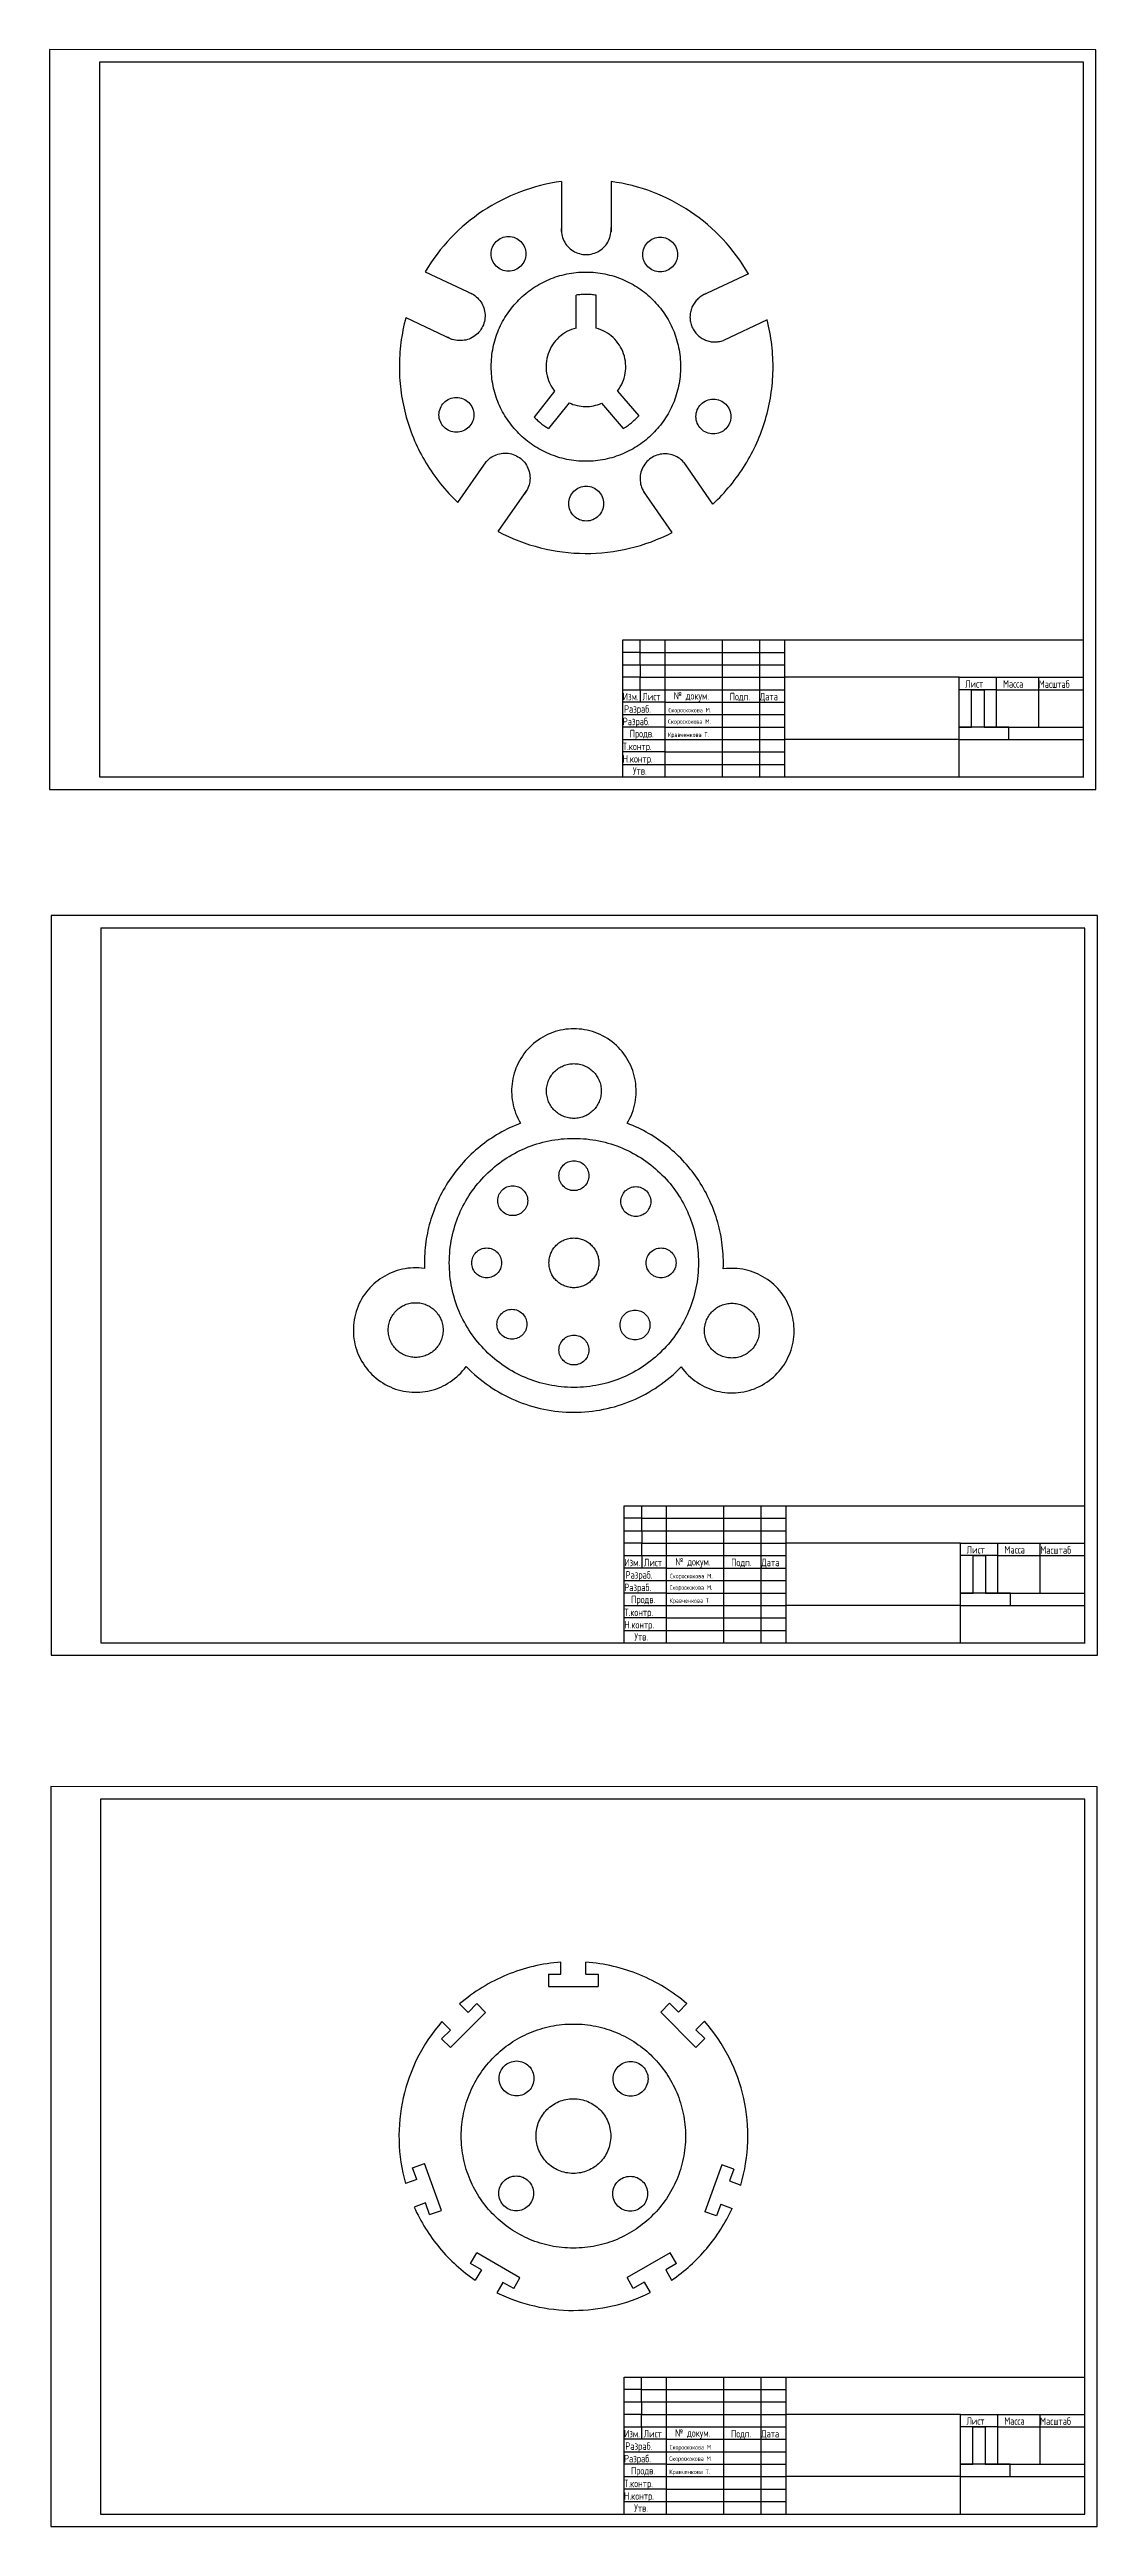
# Model space of a CAD drawing. Header units: millimetres. Extents: x 560 to 1522, y -1699 to 347.
# Drawn here: x 560 to 981, y -647 to 347 of the extents above; entities that cross this region are included whole.
import ezdxf

# ---------------------------------------------------------------- set-up
doc = ezdxf.new("R2010")
doc.units = ezdxf.units.MM
doc.linetypes.add('ГОСТ 2.303 5', pattern=[24, 20, -1.5, 1, -1.5])
doc.styles.add('ГОСТ 2.304', font='CS_Gost2304.shx')

msp = doc.modelspace()

# ---------------------------------------------------------------- texts
at = {"ltscale": 100, "width": 100, "attachment_point": 1, "style": 'ГОСТ 2.304'}
for s, insert, char_height in [('Лист', (927.48, 93.91), 3), ('Масса', (942.67, 93.91), 3), ('Масштаб', (957.06, 93.82), 3), ('Изм.', (790.06, 88.82), 3), ('Разраб.', (790.58, 83.83), 3), ('Лист', (797.93, 88.8), 3), ('Скороскокова М.', (808.38, 82.78), 1.8), ('№ докум.', (810.54, 89.11), 3), ('Подп.', (832.96, 88.82), 3), ('Дата', (845.06, 88.82), 3), ('Разраб.', (790.06, 78.82), 3), ('Продв.', (792.82, 73.96), 3), ('Скороскокова М.', (808.25, 78.21), 1.8), ('Кравченкова Т.', (808.2, 72.91), 1.8), ('Т.контр.', (790.06, 68.82), 3), ('Н.контр.', (790.06, 63.82), 3), ('Утв.', (794.12, 58.96), 3), ('№ докум.', (811.14, -258.59), 3), ('Лист', (928.08, -253.78), 3), ('Масса', (943.27, -253.78), 3), ('Масштаб', (957.66, -253.88), 3), ('Изм.', (790.66, -258.88), 3), ('Разраб.', (791.18, -263.86), 3), ('Лист', (798.53, -258.89), 3), ('Скороскокова М.', (808.98, -264.92), 1.8), ('Подп.', (833.56, -258.88), 3), ('Дата', (845.66, -258.88), 3), ('Разраб.', (790.66, -268.88), 3), ('Продв.', (793.41, -273.73), 3), ('Скороскокова М.', (808.85, -269.48), 1.8), ('Кравченкова Т.', (808.79, -274.78), 1.8), ('Т.контр.', (790.66, -278.88), 3), ('Н.контр.', (790.66, -283.88), 3), ('Утв.', (794.72, -288.73), 3), ('Лист', (927.99, -603.6), 3), ('Масса', (943.19, -603.6), 3), ('Масштаб', (957.58, -603.7), 3), ('Изм.', (790.58, -608.7), 3), ('Разраб.', (791.1, -613.68), 3), ('Лист', (798.45, -608.71), 3), ('Скороскокова М.', (808.89, -614.74), 1.8), ('№ докум.', (811.06, -608.41), 3), ('Подп.', (833.48, -608.7), 3), ('Дата', (845.58, -608.7), 3), ('Разраб.', (790.58, -618.7), 3), ('Продв.', (793.33, -623.55), 3), ('Скороскокова М.', (808.76, -619.3), 1.8), ('Кравченкова Т.', (808.71, -624.6), 1.8), ('Т.контр.', (790.58, -628.7), 3), ('Н.контр.', (790.58, -633.7), 3), ('Утв.', (794.64, -638.55), 3)]:
    msp.add_mtext(s, dxfattribs=dict(at, insert=insert, char_height=char_height))

# ---------------------------------------------------------------- linework, layer by layer
at = {"ltscale": 100}
for p, q in [((979.99, 347.07), (559.99, 347.13)), ((559.99, 347.13), (559.99, 50.07)), ((579.99, 342.12), (579.99, 55.07)), ((974.99, 342.07), (579.99, 342.07)), ((974.99, 55.07), (974.99, 342.07)), ((979.99, 50.07), (979.99, 347.07)), ((790.06, 55.07), (790.06, 110.07)), ((790.06, 110.07), (975.06, 110.07)), ((797.06, 105.07), (797.06, 110.07)), ((807.06, 55.07), (807.06, 110.07)), ((830.06, 55.07), (830.06, 110.07)), ((845.06, 55.07), (845.06, 110.07)), ((855.06, 55.07), (855.06, 110.07)), ((797.06, 105.07), (790.06, 105.07)), ((790.06, 95.07), (790.06, 100.07)), ((790.06, 100.07), (797.06, 100.07)), ((797.06, 100.07), (797.06, 105.07)), ((797.06, 105.07), (807.06, 105.07)), ((797.06, 100.07), (797.06, 95.07)), ((797.06, 100.07), (807.06, 100.07)), ((807.06, 105.07), (830.06, 105.07)), ((807.06, 100.07), (830.06, 100.07)), ((830.06, 105.07), (845.06, 105.07)), ((830.06, 100.07), (845.06, 100.07)), ((845.06, 105.07), (855.06, 105.07)), ((845.06, 100.07), (855.06, 100.07)), ((797.06, 95.07), (790.06, 95.07)), ((790.06, 85.07), (790.06, 90.07)), ((790.06, 90.07), (797.06, 90.07)), ((797.06, 90.07), (797.06, 95.07)), ((797.06, 95.07), (807.06, 95.07)), ((797.06, 90.07), (797.06, 85.07)), ((797.06, 90.07), (807.06, 90.07)), ((807.06, 95.07), (830.06, 95.07)), ((807.06, 90.07), (830.06, 90.07)), ((830.06, 95.07), (845.06, 95.07)), ((830.06, 90.07), (845.06, 90.07)), ((845.06, 95.07), (855.06, 95.07)), ((845.06, 90.07), (855.06, 90.07)), ((925.06, 95.07), (855.06, 95.07)), ((925.06, 70.07), (925.06, 95.07)), ((925.06, 95.07), (975.06, 95.07)), ((940.06, 90.07), (925.06, 90.07)), ((930.06, 75.07), (930.06, 90.07)), ((930.06, 90.07), (935.06, 90.07)), ((935.06, 90.07), (935.06, 75.07)), ((940.06, 90.07), (940.06, 95.07)), ((940.06, 75.07), (940.06, 90.07)), ((940.06, 90.07), (957.06, 90.07)), ((957.06, 90.07), (957.06, 95.07)), ((957.06, 75.07), (957.06, 90.07)), ((957.06, 90.07), (975.06, 90.07)), ((807.06, 85.07), (790.06, 85.07)), ((790.06, 75.07), (790.06, 80.07)), ((790.06, 80.07), (807.06, 80.07)), ((807.06, 80.07), (807.06, 85.07)), ((807.06, 85.07), (830.06, 85.07)), ((807.06, 80.07), (830.06, 80.07)), ((830.06, 85.07), (845.06, 85.07)), ((830.06, 80.07), (845.06, 80.07)), ((845.06, 85.07), (855.06, 85.07)), ((845.06, 80.07), (855.06, 80.07)), ((807.06, 75.07), (790.06, 75.07)), ((790.06, 65.07), (790.06, 70.07)), ((790.06, 70.07), (807.06, 70.07)), ((807.06, 70.07), (807.06, 75.07)), ((807.06, 75.07), (830.06, 75.07)), ((807.06, 70.07), (830.06, 70.07)), ((830.06, 75.07), (845.06, 75.07)), ((830.06, 70.07), (845.06, 70.07)), ((845.06, 75.07), (855.06, 75.07)), ((845.06, 70.07), (855.06, 70.07)), ((925.06, 70.07), (855.06, 70.07)), ((945.06, 75.07), (925.06, 75.07)), ((925.06, 75.07), (930.06, 75.07)), ((925.06, 55.07), (925.06, 70.07)), ((925.06, 70.07), (975.06, 70.07)), ((925.06, 70.07), (945.06, 70.07)), ((935.06, 75.07), (940.06, 75.07)), ((940.06, 75.07), (957.06, 75.07)), ((945.06, 70.07), (945.06, 75.07)), ((945.06, 75.07), (975.06, 75.07)), ((807.06, 65.07), (790.06, 65.07)), ((790.06, 55.07), (790.06, 60.07)), ((790.06, 60.07), (807.06, 60.07)), ((807.06, 60.07), (807.06, 65.07)), ((807.06, 65.07), (830.06, 65.07)), ((807.06, 60.07), (830.06, 60.07)), ((830.06, 65.07), (845.06, 65.07)), ((830.06, 60.07), (845.06, 60.07)), ((845.06, 65.07), (855.06, 65.07)), ((845.06, 60.07), (855.06, 60.07)), ((559.99, 50.07), (769.99, 50.07)), ((579.99, 55.07), (974.99, 55.07)), ((769.99, 50.07), (979.99, 50.07)), ((790.06, 55.07), (975.06, 55.07)), ((790.06, 55.07), (807.06, 55.07)), ((807.06, 55.07), (830.06, 55.07)), ((830.06, 55.07), (845.06, 55.07)), ((845.06, 55.07), (855.06, 55.07)), ((855.06, 55.07), (925.06, 55.07)), ((980.58, -0.63), (560.58, -0.57)), ((560.58, -0.57), (560.58, -297.63)), ((580.58, -5.57), (580.58, -292.63)), ((975.58, -5.62), (580.58, -5.62)), ((975.58, -292.63), (975.58, -5.62)), ((980.58, -297.63), (980.58, -0.63)), ((790.66, -292.63), (790.66, -237.63)), ((790.66, -237.63), (975.66, -237.63)), ((797.66, -242.63), (797.66, -237.63)), ((807.66, -292.63), (807.66, -237.63)), ((830.66, -292.63), (830.66, -237.63)), ((845.66, -292.63), (845.66, -237.63)), ((855.66, -292.63), (855.66, -237.63)), ((797.66, -242.63), (790.66, -242.63)), ((790.66, -252.63), (790.66, -247.63)), ((790.66, -247.63), (797.66, -247.63)), ((797.66, -247.63), (797.66, -242.63)), ((797.66, -242.63), (807.66, -242.63)), ((797.66, -247.63), (797.66, -252.63)), ((797.66, -247.63), (807.66, -247.63)), ((807.66, -242.63), (830.66, -242.63)), ((807.66, -247.63), (830.66, -247.63)), ((830.66, -242.63), (845.66, -242.63)), ((830.66, -247.63), (845.66, -247.63)), ((845.66, -242.63), (855.66, -242.63)), ((845.66, -247.63), (855.66, -247.63)), ((797.66, -252.63), (790.66, -252.63)), ((790.66, -262.63), (790.66, -257.63)), ((790.66, -257.63), (797.66, -257.63)), ((797.66, -257.63), (797.66, -252.63)), ((797.66, -252.63), (807.66, -252.63)), ((797.66, -257.63), (797.66, -262.63)), ((797.66, -257.63), (807.66, -257.63)), ((807.66, -252.63), (830.66, -252.63)), ((807.66, -257.63), (830.66, -257.63)), ((830.66, -252.63), (845.66, -252.63)), ((830.66, -257.63), (845.66, -257.63)), ((845.66, -252.63), (855.66, -252.63)), ((845.66, -257.63), (855.66, -257.63)), ((925.66, -252.63), (855.66, -252.63)), ((925.66, -277.63), (925.66, -252.63)), ((925.66, -252.63), (975.66, -252.63)), ((940.66, -257.63), (925.66, -257.63)), ((930.66, -272.63), (930.66, -257.63)), ((930.66, -257.63), (935.66, -257.63)), ((935.66, -257.63), (935.66, -272.63)), ((940.66, -257.63), (940.66, -252.63)), ((940.66, -272.63), (940.66, -257.63)), ((940.66, -257.63), (957.66, -257.63)), ((957.66, -257.63), (957.66, -252.63)), ((957.66, -272.63), (957.66, -257.63)), ((957.66, -257.63), (975.66, -257.63)), ((807.66, -262.63), (790.66, -262.63)), ((790.66, -272.63), (790.66, -267.63)), ((790.66, -267.63), (807.66, -267.63)), ((807.66, -267.63), (807.66, -262.63)), ((807.66, -262.63), (830.66, -262.63)), ((807.66, -267.63), (830.66, -267.63)), ((830.66, -262.63), (845.66, -262.63)), ((830.66, -267.63), (845.66, -267.63)), ((845.66, -262.63), (855.66, -262.63)), ((845.66, -267.63), (855.66, -267.63)), ((807.66, -272.63), (790.66, -272.63)), ((790.66, -282.63), (790.66, -277.63)), ((790.66, -277.63), (807.66, -277.63)), ((807.66, -277.63), (807.66, -272.63)), ((807.66, -272.63), (830.66, -272.63)), ((807.66, -277.63), (830.66, -277.63)), ((830.66, -272.63), (845.66, -272.63)), ((830.66, -277.63), (845.66, -277.63)), ((845.66, -272.63), (855.66, -272.63)), ((845.66, -277.63), (855.66, -277.63)), ((925.66, -277.63), (855.66, -277.63)), ((945.66, -272.63), (925.66, -272.63)), ((925.66, -272.63), (930.66, -272.63)), ((925.66, -292.63), (925.66, -277.63)), ((925.66, -277.63), (975.66, -277.63)), ((925.66, -277.63), (945.66, -277.63)), ((935.66, -272.63), (940.66, -272.63)), ((940.66, -272.63), (957.66, -272.63)), ((945.66, -277.63), (945.66, -272.63)), ((945.66, -272.63), (975.66, -272.63)), ((807.66, -282.63), (790.66, -282.63)), ((790.66, -292.63), (790.66, -287.63)), ((790.66, -287.63), (807.66, -287.63)), ((807.66, -287.63), (807.66, -282.63)), ((807.66, -282.63), (830.66, -282.63)), ((807.66, -287.63), (830.66, -287.63)), ((830.66, -282.63), (845.66, -282.63)), ((830.66, -287.63), (845.66, -287.63)), ((845.66, -282.63), (855.66, -282.63)), ((845.66, -287.63), (855.66, -287.63)), ((560.58, -297.63), (770.58, -297.63)), ((580.58, -292.63), (975.58, -292.63)), ((770.58, -297.63), (980.58, -297.63)), ((790.66, -292.63), (975.66, -292.63)), ((790.66, -292.63), (807.66, -292.63)), ((807.66, -292.63), (830.66, -292.63)), ((830.66, -292.63), (845.66, -292.63)), ((845.66, -292.63), (855.66, -292.63)), ((855.66, -292.63), (925.66, -292.63)), ((980.5, -350.45), (560.5, -350.39)), ((560.5, -350.39), (560.5, -647.45)), ((580.5, -355.39), (580.5, -642.45)), ((975.5, -355.44), (580.5, -355.44)), ((975.5, -642.45), (975.5, -355.44)), ((980.5, -647.45), (980.5, -350.45)), ((790.58, -642.45), (790.58, -587.45)), ((790.58, -587.45), (975.58, -587.45)), ((797.58, -592.45), (790.58, -592.45)), ((797.58, -592.45), (797.58, -587.45)), ((797.58, -597.45), (797.58, -592.45)), ((797.58, -592.45), (807.58, -592.45)), ((807.58, -642.45), (807.58, -587.45)), ((807.58, -592.45), (830.58, -592.45)), ((830.58, -642.45), (830.58, -587.45)), ((830.58, -592.45), (845.58, -592.45)), ((845.58, -642.45), (845.58, -587.45)), ((845.58, -592.45), (855.58, -592.45)), ((855.58, -642.45), (855.58, -587.45)), ((790.58, -602.45), (790.58, -597.45)), ((790.58, -597.45), (797.58, -597.45)), ((797.58, -602.45), (790.58, -602.45)), ((797.58, -597.45), (797.58, -602.45)), ((797.58, -597.45), (807.58, -597.45)), ((797.58, -607.45), (797.58, -602.45)), ((797.58, -602.45), (807.58, -602.45)), ((807.58, -597.45), (830.58, -597.45)), ((807.58, -602.45), (830.58, -602.45)), ((830.58, -597.45), (845.58, -597.45)), ((830.58, -602.45), (845.58, -602.45)), ((845.58, -597.45), (855.58, -597.45)), ((845.58, -602.45), (855.58, -602.45)), ((925.58, -602.45), (855.58, -602.45)), ((925.58, -627.45), (925.58, -602.45)), ((925.58, -602.45), (975.58, -602.45)), ((940.58, -607.45), (940.58, -602.45)), ((957.58, -607.45), (957.58, -602.45)), ((790.58, -612.45), (790.58, -607.45)), ((790.58, -607.45), (797.58, -607.45)), ((807.58, -612.45), (790.58, -612.45)), ((797.58, -607.45), (797.58, -612.45)), ((797.58, -607.45), (807.58, -607.45)), ((807.58, -607.45), (830.58, -607.45)), ((807.58, -617.45), (807.58, -612.45)), ((807.58, -612.45), (830.58, -612.45)), ((830.58, -607.45), (845.58, -607.45)), ((830.58, -612.45), (845.58, -612.45)), ((845.58, -607.45), (855.58, -607.45)), ((845.58, -612.45), (855.58, -612.45)), ((940.58, -607.45), (925.58, -607.45)), ((930.58, -622.45), (930.58, -607.45)), ((930.58, -607.45), (935.58, -607.45)), ((935.58, -607.45), (935.58, -622.45)), ((940.58, -622.45), (940.58, -607.45)), ((940.58, -607.45), (957.58, -607.45)), ((957.58, -622.45), (957.58, -607.45)), ((957.58, -607.45), (975.58, -607.45)), ((790.58, -622.45), (790.58, -617.45)), ((790.58, -617.45), (807.58, -617.45)), ((807.58, -622.45), (790.58, -622.45)), ((807.58, -617.45), (830.58, -617.45)), ((807.58, -627.45), (807.58, -622.45)), ((807.58, -622.45), (830.58, -622.45)), ((830.58, -617.45), (845.58, -617.45)), ((830.58, -622.45), (845.58, -622.45)), ((845.58, -617.45), (855.58, -617.45)), ((845.58, -622.45), (855.58, -622.45)), ((945.58, -622.45), (925.58, -622.45)), ((925.58, -622.45), (930.58, -622.45)), ((935.58, -622.45), (940.58, -622.45)), ((940.58, -622.45), (957.58, -622.45)), ((945.58, -627.45), (945.58, -622.45)), ((945.58, -622.45), (975.58, -622.45)), ((790.58, -632.45), (790.58, -627.45)), ((790.58, -627.45), (807.58, -627.45)), ((807.58, -632.45), (790.58, -632.45)), ((807.58, -627.45), (830.58, -627.45)), ((807.58, -637.45), (807.58, -632.45)), ((807.58, -632.45), (830.58, -632.45)), ((830.58, -627.45), (845.58, -627.45)), ((830.58, -632.45), (845.58, -632.45)), ((845.58, -627.45), (855.58, -627.45)), ((845.58, -632.45), (855.58, -632.45)), ((925.58, -627.45), (855.58, -627.45)), ((925.58, -642.45), (925.58, -627.45)), ((925.58, -627.45), (975.58, -627.45)), ((925.58, -627.45), (945.58, -627.45)), ((580.5, -642.45), (975.5, -642.45)), ((790.58, -642.45), (790.58, -637.45)), ((790.58, -637.45), (807.58, -637.45)), ((790.58, -642.45), (975.58, -642.45)), ((790.58, -642.45), (807.58, -642.45)), ((807.58, -637.45), (830.58, -637.45)), ((807.58, -642.45), (830.58, -642.45)), ((830.58, -637.45), (845.58, -637.45)), ((830.58, -642.45), (845.58, -642.45)), ((845.58, -637.45), (855.58, -637.45)), ((845.58, -642.45), (855.58, -642.45)), ((855.58, -642.45), (925.58, -642.45)), ((560.5, -647.45), (770.5, -647.45)), ((770.5, -647.45), (980.5, -647.45))]:
    msp.add_line(p, q, dxfattribs=at)
at = {"linetype": 'ГОСТ 2.303 5', "ltscale": 100}
for p, q in [((765.51, 294.14), (765.42, 273.88)), ((785.34, 294.13), (785.34, 273.88)), ((710.74, 257.83), (729.88, 248.85)), ((840.49, 257.02), (821.95, 248.33)), ((703.02, 239.52), (721.35, 230.85)), ((771.38, 235.31), (771.38, 248.53)), ((779.38, 235.25), (779.38, 248.5)), ((847.97, 238.63), (830.48, 230.34)), ((762.67, 209.92), (754.55, 199.49)), ((787.91, 210), (796.46, 200.01)), ((768.5, 205.29), (760.29, 194.95)), ((781.58, 205.09), (790.25, 194.97)), ((723.91, 165.24), (735.19, 181.53)), ((826.19, 164.6), (814.66, 181.25)), ((740.01, 153.66), (751.52, 170.12)), ((809.94, 153.23), (798.33, 169.84)), ((760.24, -425.69), (765.24, -425.69)), ((760.24, -425.69), (760.24, -430.69)), ((765.24, -425.69), (765.24, -420.87)), ((775.24, -425.69), (775.24, -420.87)), ((775.24, -425.69), (780.24, -425.69)), ((780.24, -425.69), (780.24, -430.69)), ((727.96, -441.04), (731.5, -437.51)), ((731.5, -437.51), (735.03, -441.04)), ((760.24, -430.69), (780.24, -430.69)), ((808.85, -437.37), (805.31, -440.9)), ((808.85, -437.37), (812.38, -440.91)), ((812.38, -440.91), (815.8, -437.5)), ((720.89, -448.11), (717.47, -444.69)), ((720.89, -455.18), (735.03, -441.04)), ((727.96, -441.04), (724.55, -437.63)), ((805.31, -440.9), (819.44, -455.06)), ((819.45, -447.99), (822.88, -444.56)), ((717.36, -451.65), (720.89, -448.11)), ((717.36, -451.65), (720.89, -455.18)), ((822.98, -451.52), (819.44, -455.06)), ((819.45, -447.99), (822.98, -451.52)), ((705.72, -503.44), (710.42, -501.73)), ((707.42, -508.14), (705.72, -503.44)), ((717.24, -520.54), (710.42, -501.73)), ((829.89, -502.28), (823.01, -521.06)), ((834.59, -504), (829.89, -502.28)), ((834.59, -504), (832.86, -508.7)), ((707.42, -508.14), (702.89, -509.78)), ((832.86, -508.7), (837.41, -510.37)), ((710.83, -517.54), (706.28, -519.19)), ((712.54, -522.24), (710.83, -517.54)), ((712.54, -522.24), (717.24, -520.54)), ((827.7, -522.78), (823.01, -521.06)), ((829.42, -518.09), (827.7, -522.78)), ((829.42, -518.09), (833.95, -519.75)), ((728.97, -541.9), (731.48, -537.57)), ((733.3, -544.41), (728.97, -541.9)), ((733.3, -544.41), (730.88, -548.58)), ((748.78, -547.61), (731.48, -537.57)), ((809.13, -537.56), (791.77, -547.5)), ((811.61, -541.89), (807.28, -544.38)), ((807.28, -544.38), (809.67, -548.56)), ((811.61, -541.89), (809.13, -537.56)), ((741.95, -549.42), (739.53, -553.6)), ((746.27, -551.93), (741.95, -549.42)), ((746.27, -551.93), (748.78, -547.61)), ((794.26, -551.84), (791.77, -547.5)), ((798.6, -549.35), (794.26, -551.84)), ((798.6, -549.35), (801.01, -553.56))]:
    msp.add_line(p, q, dxfattribs=at)
for centre, radius in [((744.2, 265.1), 7), ((805.08, 264.81), 7), ((775.26, 219.79), 38), ((723.29, 200.43), 7), ((826.42, 199.76), 7), ((775.38, 164.79), 7), ((770.44, -71.07), 11), ((770.44, -140.07), 50), ((770.44, -105.07), 6), ((745.9, -115.11), 6), ((795.31, -115.44), 6), ((735.44, -140.07), 6), ((770.44, -140.07), 10), ((805.44, -140.07), 6), ((706.93, -167.05), 11), ((745.57, -164.7), 6), ((794.98, -165.02), 6), ((833.85, -167.28), 11), ((770.44, -175.07), 6), ((770.24, -490.69), 45), ((747.43, -467.54), 7), ((793.2, -467.69), 7), ((770.24, -490.69), 15), ((747.28, -513.69), 7), ((793.05, -513.84), 7)]:
    msp.add_circle(centre, radius, dxfattribs=at)
for centre, radius, start, end in [((775.38, 219.79), 75, 97.56356, 149.5291), ((775.38, 219.79), 75, 29.75953, 82.36966), ((775.38, 274.79), 10, 174.78409, 5.21591), ((775.26, 219.79), 29, 81.83996, 97.69638), ((827.04, 239.72), 10, 110.14028, 290.14028), ((775.38, 219.79), 75, 164.74673, 226.66519), ((775.26, 219.79), 16, 104.0481, 218.08697), ((775.26, 219.79), 16, 322.23975, 75.09225), ((775.38, 219.79), 75, 312.63661, 14.54238), ((774.56, 218.87), 27.85, 224.08093, 239.18683), ((775.26, 219.79), 16, 245.01713, 293.26067), ((775.26, 219.79), 29, 301.1214, 316.97695), ((807.01, 174.8), 10, 29.73851, 220.17032), ((775.38, 219.79), 75, 241.86195, 297.44263), ((770.44, -71.07), 25, 328.82316, 211.17684), ((770.44, -140.07), 60, 110.88473, 182.13354), ((770.44, -140.07), 60, 357.65938, 69.11527), ((706.93, -167.05), 25, 81.84144, 324.19511), ((833.85, -167.28), 25, 215.59781, 97.95148), ((770.44, -140.07), 60, 223.903, 315.88992), ((770.24, -490.69), 70, 94.09604, 130.72856), ((770.24, -490.69), 70, 49.41961, 85.90396), ((770.24, -490.69), 70, 138.92068, 195.82915), ((770.24, -490.69), 70, 343.67455, 41.22735), ((770.24, -490.69), 70, 204.02124, 235.78786), ((770.24, -490.69), 70, 304.27311, 335.48236), ((770.24, -490.69), 70, 243.97994, 296.08085)]:
    msp.add_arc(centre, radius, start, end, dxfattribs=at)
at = {"linetype": 'ГОСТ 2.303 5', "ltscale": 100, "extrusion": (0, 0, -1)}
for centre, start, end in [((-724.79, 240.24), 110.14028, 300.5721), ((-742.83, 175.08), 29.73851, 220.17032)]:
    msp.add_arc(centre, 10, start, end, dxfattribs=at)

msp.set_redraw_order([(e.dxf.handle, doc.entitydb.next_handle()) for e in msp.query("TEXT MTEXT ATTDEF DIMENSION ARC_DIMENSION")])  # texts and dimensions are drawn at this point

doc.saveas('drawing.dxf')
